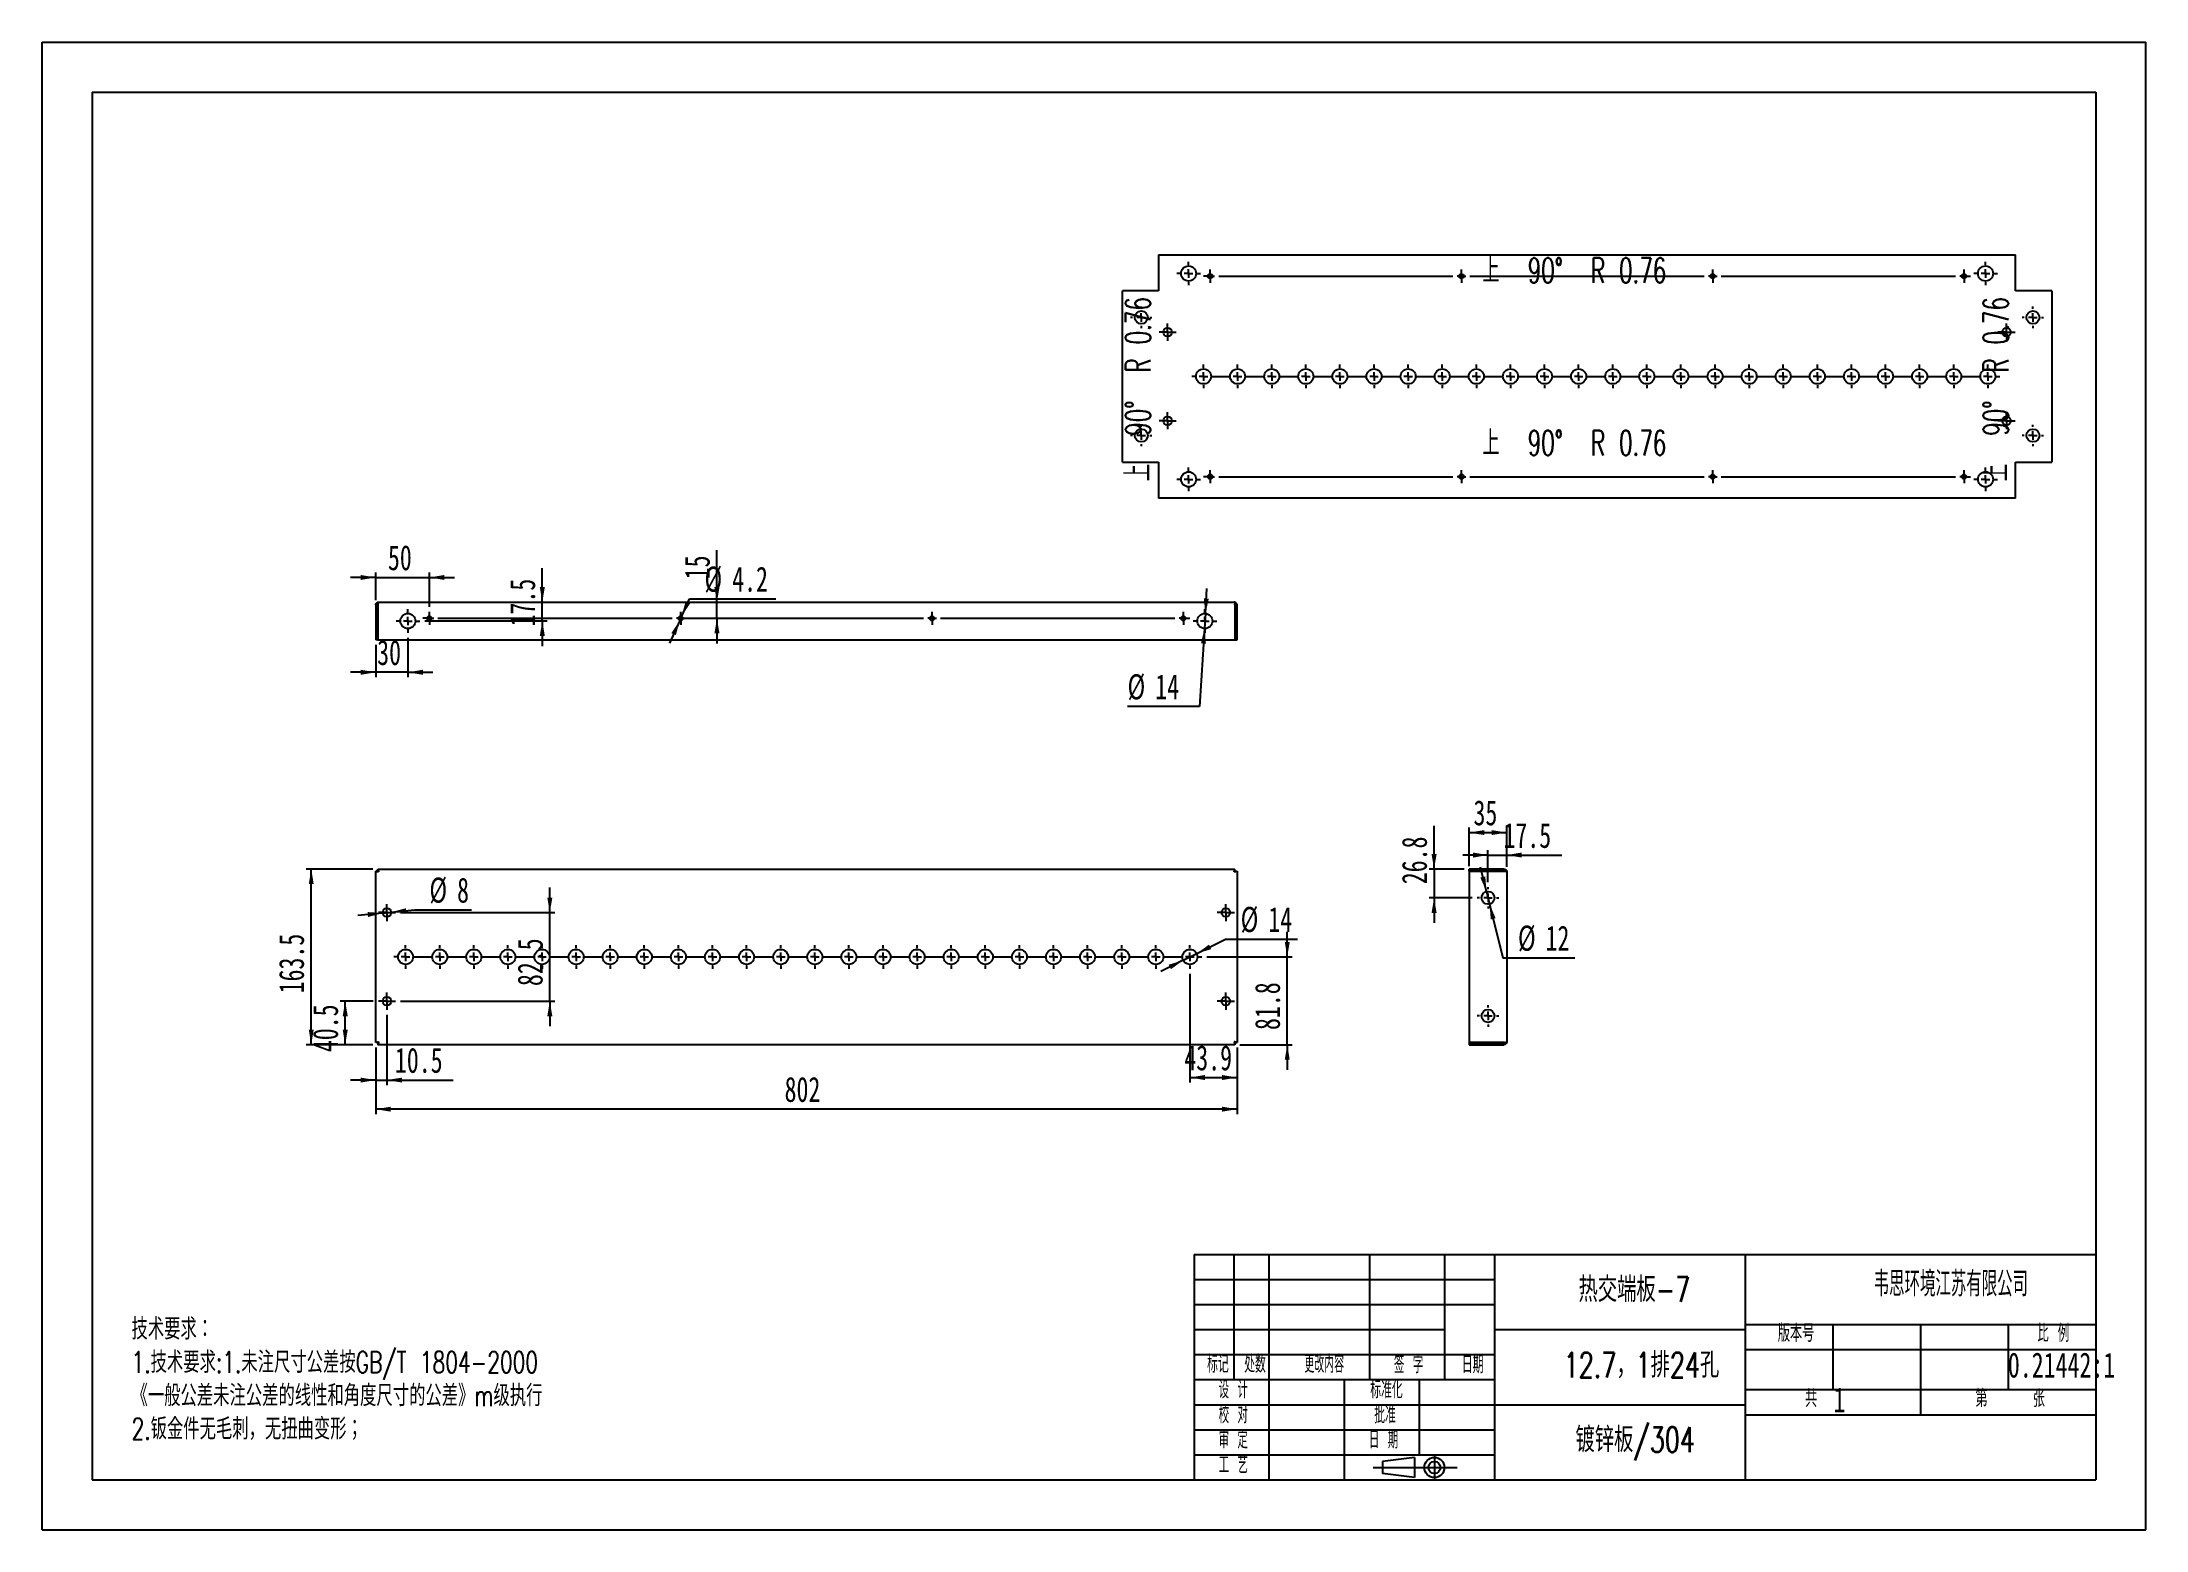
# Model space of a CAD drawing. Extents: x 0 to 1959, y 0 to 1385.
import ezdxf

# ---------------------------------------------------------------- set-up
doc = ezdxf.new("R2010")
doc.units = 0
doc.header["$LTSCALE"] = 4.663751
doc.layers.get('0').update_dxf_attribs({"linetype": 'CONTINUOUS'})
for name, color, linetype in [('粗实线', 7, 'CONTINUOUS'), ('细实线', 7, 'CONTINUOUS'), ('轮廓线层', 7, 'CONTINUOUS')]:
    doc.layers.add(name, color=color, linetype=linetype)
doc.styles.add('SLDTEXTSTYLE0', font='TXT', dxfattribs={"width": 0.7, "bigfont": 'bigfont'})
doc.styles.add('SLDTEXTSTYLE1', font='TXT', dxfattribs={"width": 0.56, "bigfont": 'bigfont'})
doc.styles.add('SLDTEXTSTYLE2', font='TXT', dxfattribs={"width": 0.49, "bigfont": 'bigfont'})
doc.styles.add('SLDTEXTSTYLE3', font='TXT', dxfattribs={"width": 0.54, "bigfont": 'bigfont'})
doc.styles.add('SLDTEXTSTYLE4', font='TXT', dxfattribs={"width": 0.63, "bigfont": 'bigfont'})
doc.styles.add('SLDTEXTSTYLE5', font='TXT', dxfattribs={"width": 0.586667, "bigfont": 'bigfont'})
doc.styles.add('SLDTEXTSTYLE6', font='TXT', dxfattribs={"width": 0.7})
doc.styles.add('SLDTEXTSTYLE7', font='TXT', dxfattribs={"width": 0.628571, "bigfont": 'bigfont'})
doc.dimstyles.new('SLDDIMSTYLE0', dxfattribs={"dimtxt": 23.318754, "dimasz": 13.991252, "dimexe": 0, "dimexo": 0.0625, "dimgap": 5.829689, "dimtad": 2, "dimdec": 1, "dimrnd": 1e-09, "dimzin": 12, "dimtxsty": 'SLDTEXTSTYLE6', "dimsah": 1, "dimcen": 0.09, "dimazin": 3, "dimtfac": 1, "dimtdec": 1, "dimtofl": 0, "dimtmove": 0, "dimatfit": 3, "dimtolj": 1, "dimtzin": 12})
doc.dimstyles.new('SLDDIMSTYLE1', dxfattribs={"dimtxt": 23.318754, "dimasz": 13.991252, "dimexe": 0, "dimexo": 0.0625, "dimgap": 5.829689, "dimtad": 2, "dimdec": 1, "dimrnd": 1e-09, "dimzin": 12, "dimtxsty": 'SLDTEXTSTYLE6', "dimsah": 1, "dimcen": 0.09, "dimazin": 3, "dimtfac": 1, "dimtdec": 1, "dimtmove": 0, "dimatfit": 3, "dimtolj": 1, "dimtzin": 12})
doc.dimstyles.new('SLDDIMSTYLE2', dxfattribs={"dimtxt": 23.318754, "dimasz": 13.991252, "dimexe": 0, "dimexo": 0.0625, "dimgap": 5.829689, "dimtad": 0, "dimtih": 1, "dimtoh": 1, "dimdec": 1, "dimrnd": 1e-09, "dimzin": 12, "dimtxsty": 'SLDTEXTSTYLE6', "dimsah": 1, "dimcen": 0, "dimazin": 3, "dimtfac": 1, "dimtdec": 1, "dimtmove": 0, "dimatfit": 3, "dimtolj": 1, "dimtzin": 12})

msp = doc.modelspace()

# ---------------------------------------------------------------- texts
at = {"color": 7, "linetype": 'CONTINUOUS', "char_height": 23.3188, "attachment_point": 2, "style": 'SLDTEXTSTYLE7'}
for insert in [(1426.59, 1184.28), (1426.59, 1023.67)]:
    msp.add_mtext('上  90°  R 0.76', dxfattribs=dict(at, insert=insert))
at = {"color": 7, "linetype": 'CONTINUOUS', "char_height": 23.3188, "attachment_point": 2, "rotation": 90, "style": 'SLDTEXTSTYLE7'}
for insert in [(1008.8, 1062), (1807.38, 1062)]:
    msp.add_mtext('上  90°  R 0.76', dxfattribs=dict(at, insert=insert))
at = {"layer": '细实线', "color": 7}
for s, insert, char_height, attachment_point, style in [('热交端板-7', (1482.51, 235.57), 23.319, 2, 'SLDTEXTSTYLE0'), ('韦思环境江苏有限公司', (1777.14, 240.68), 23.319, 2, 'SLDTEXTSTYLE1'), ('12.7，1排24孔', (1489.12, 165.2), 23.319, 2, 'SLDTEXTSTYLE0'), ('0.21442:1', (1880.22, 165.2), 23.319, 2, 'SLDTEXTSTYLE6'), ('1', (1667.81, 132.81), 23.32, 1, 'SLDTEXTSTYLE6'), ('1', (1667.81, 132.81), 23.32, 1, 'SLDTEXTSTYLE6'), ('镀锌板/304', (1483.24, 95.69), 23.319, 2, 'SLDTEXTSTYLE0')]:
    msp.add_mtext(s, dxfattribs=dict(at, insert=insert, char_height=char_height, attachment_point=attachment_point, style=style))
at = {"layer": '细实线', "attachment_point": 2}
for s, insert, char_height, style in [('版本号', (1633.07, 191.42), 16.323, 'SLDTEXTSTYLE4'), ('比 例', (1872.52, 191.42), 16.323, 'SLDTEXTSTYLE5'), ('标记', (1094.8, 162.61), 16.323, 'SLDTEXTSTYLE1'), ('处数', (1129.32, 162.61), 16.323, 'SLDTEXTSTYLE1'), ('更改内容', (1193.75, 162.61), 16.323, 'SLDTEXTSTYLE2'), ('签 字', (1272.29, 162.11), 16.323, 'SLDTEXTSTYLE3'), ('日期', (1331.93, 162.11), 16.323, 'SLDTEXTSTYLE1'), ('设 计', (1109.06, 138.79), 16.323, 'SLDTEXTSTYLE3'), ('标准化', (1251.7, 138.79), 16.323, 'SLDTEXTSTYLE1'), ('共', (1647.05, 130.66), 16.32, 'SLDTEXTSTYLE4'), ('第', (1805.74, 130.66), 16.32, 'SLDTEXTSTYLE4'), ('张', (1859.14, 130.66), 16.32, 'SLDTEXTSTYLE4'), ('张', (1859.14, 130.66), 16.32, 'SLDTEXTSTYLE4'), ('校 对', (1109.06, 115.58), 16.323, 'SLDTEXTSTYLE3'), ('批准', (1250.32, 115.58), 16.323, 'SLDTEXTSTYLE1'), ('审 定', (1109.06, 92.15), 16.323, 'SLDTEXTSTYLE3'), ('日 期', (1248.97, 92.15), 16.323, 'SLDTEXTSTYLE3'), ('工 艺', (1109.06, 68.83), 16.323, 'SLDTEXTSTYLE3')]:
    msp.add_mtext(s, dxfattribs=dict(at, insert=insert, char_height=char_height, style=style))

# ---------------------------------------------------------------- blocks, each defined once
blk = doc.blocks.new('块6')
at = {"color": 7, "linetype": 'CONTINUOUS'}
for p, q in [((593.5, 724.1), (556.2, 719.4)), ((556.2, 719.4), (556.2, 705.4)), ((593.5, 724.1), (593.5, 700.8)), ((593.5, 700.8), (556.2, 705.4))]:
    blk.add_line(p, q, dxfattribs=at)
at = {"layer": '轮廓线层', "color": 7}
for p, q in [((545.6, 712.3), (643.2, 712.3)), ((616.7, 726.1), (616.7, 698.5))]:
    blk.add_line(p, q, dxfattribs=at)
for radius in [11.7, 7]:
    blk.add_circle((616.7, 712.3), radius, dxfattribs=at)
blk = doc.blocks.new('SW_NOTE_0')
at = {"layer": '细实线', "color": 0, "attachment_point": 1, "style": 'SLDTEXTSTYLE0'}
for s, insert, char_height in [('技术要求：', (0, 25.5), 19.74), ('1.技术要求:1.未注尺寸公差按GB/T 1804-2000', (0, -5.5), 19.743), ('《一般公差未注公差的线性和角度尺寸的公差》m级执行', (0, -36.5), 19.743), ('2.钣金件无毛刺，无扭曲变形；', (0, -67.5), 19.743)]:
    blk.add_mtext(s, dxfattribs=dict(at, insert=insert, char_height=char_height))
blk = doc.blocks.new('_D')
at = {"layer": '细实线'}
for p, q in [((310.6, 449), (310.6, 387)), ((1112.6, 449), (1112.6, 387)), ((1112.6, 391.7), (310.6, 391.7))]:
    blk.add_line(p, q, dxfattribs=at)
for points in [[(310.6, 391.7), (324.6, 389.4), (324.6, 394)], [(1112.6, 391.7), (1098.6, 394), (1098.6, 389.4)]]:
    blk.add_solid(points, dxfattribs=at)
at = {"layer": '细实线', "insert": (691.3, 421.8), "char_height": 23.32, "attachment_point": 1, "style": 'SLDTEXTSTYLE6'}
blk.add_mtext('802', dxfattribs=at)
blk = doc.blocks.new('_D_1')
at = {"layer": '细实线'}
for p, q in [((307.9, 615.2), (245.9, 615.2)), ((250.6, 451.7), (250.6, 615.2)), ((307.9, 451.7), (245.9, 451.7))]:
    blk.add_line(p, q, dxfattribs=at)
for points in [[(250.6, 615.2), (248.3, 601.2), (252.9, 601.2)], [(250.6, 451.7), (252.9, 465.7), (248.3, 465.7)]]:
    blk.add_solid(points, dxfattribs=at)
at = {"layer": '细实线', "insert": (220.5, 499.5), "char_height": 23.32, "attachment_point": 1, "rotation": 90, "style": 'SLDTEXTSTYLE6'}
blk.add_mtext('163.5', dxfattribs=at)
blk = doc.blocks.new('_D_2')
at = {"layer": '细实线'}
for p, q in [((1068.7, 517.8), (1068.7, 416.5)), ((1112.6, 449), (1112.6, 416.5)), ((1068.7, 421.2), (1112.6, 421.2))]:
    blk.add_line(p, q, dxfattribs=at)
for points in [[(1068.7, 421.2), (1082.7, 418.8), (1082.7, 423.5)], [(1112.6, 421.2), (1098.6, 423.5), (1098.6, 418.8)]]:
    blk.add_solid(points, dxfattribs=at)
at = {"layer": '细实线', "insert": (1063.5, 451.2), "char_height": 23.32, "attachment_point": 1, "style": 'SLDTEXTSTYLE6'}
blk.add_mtext('43.9', dxfattribs=at)
blk = doc.blocks.new('_D_3')
at = {"layer": '细实线'}
for p, q in [((1159.3, 533.5), (1159.3, 556.8)), ((1084.4, 533.5), (1164, 533.5)), ((1159.3, 451.7), (1159.3, 533.5)), ((1115.3, 451.7), (1164, 451.7)), ((1159.3, 451.7), (1159.3, 428.4))]:
    blk.add_line(p, q, dxfattribs=at)
for points in [[(1159.3, 533.5), (1161.6, 547.4), (1157, 547.4)], [(1159.3, 451.7), (1157, 437.7), (1161.6, 437.7)]]:
    blk.add_solid(points, dxfattribs=at)
at = {"layer": '细实线', "insert": (1129.2, 465.4), "char_height": 23.32, "attachment_point": 1, "rotation": 90, "style": 'SLDTEXTSTYLE6'}
blk.add_mtext('81.8', dxfattribs=at)
blk = doc.blocks.new('_D_4')
at = {"layer": '细实线'}
for p, q in [((1075, 536.6), (1101.9, 550)), ((1101.9, 550), (1168.9, 550)), ((1062.4, 530.3), (1041.6, 520)), ((1062.4, 530.3), (1075, 536.6))]:
    blk.add_line(p, q, dxfattribs=at)
for points in [[(1062.4, 530.3), (1048.9, 526.2), (1051, 522)], [(1075, 536.6), (1088.5, 540.7), (1086.5, 544.9)]]:
    blk.add_solid(points, dxfattribs=at)
at = {"layer": '细实线', "char_height": 23.32, "attachment_point": 1, "style": 'SLDTEXTSTYLE6'}
for s, insert in [('%%c', (1115.9, 580)), ('14', (1141.7, 580))]:
    blk.add_mtext(s, dxfattribs=dict(at, insert=insert))
blk = doc.blocks.new('_D_5')
at = {"layer": '细实线'}
for p, q in [((472.7, 574.7), (472.7, 598)), ((333.8, 574.7), (477.4, 574.7)), ((472.7, 492.2), (472.7, 574.7)), ((333.8, 492.2), (477.4, 492.2)), ((472.7, 492.2), (472.7, 468.9))]:
    blk.add_line(p, q, dxfattribs=at)
for points in [[(472.7, 574.7), (475.1, 588.7), (470.4, 588.7)], [(472.7, 492.2), (470.4, 478.2), (475.1, 478.2)]]:
    blk.add_solid(points, dxfattribs=at)
at = {"layer": '细实线', "insert": (442.7, 506.3), "char_height": 23.32, "attachment_point": 1, "rotation": 90, "style": 'SLDTEXTSTYLE6'}
blk.add_mtext('82.5', dxfattribs=at)
blk = doc.blocks.new('_D_6')
at = {"layer": '细实线'}
for p, q in [((308.4, 492.2), (277.6, 492.2)), ((282.2, 451.7), (282.2, 492.2)), ((307.9, 451.7), (277.6, 451.7))]:
    blk.add_line(p, q, dxfattribs=at)
for points in [[(282.2, 492.2), (279.9, 478.2), (284.6, 478.2)], [(282.2, 451.7), (284.6, 465.7), (279.9, 465.7)]]:
    blk.add_solid(points, dxfattribs=at)
at = {"layer": '细实线', "insert": (252.2, 444.8), "char_height": 23.32, "attachment_point": 1, "rotation": 90, "style": 'SLDTEXTSTYLE6'}
blk.add_mtext('40.5', dxfattribs=at)
blk = doc.blocks.new('_D_7')
at = {"layer": '细实线'}
for p, q in [((321.1, 479.5), (321.1, 414.1)), ((310.6, 449), (310.6, 414.1)), ((310.6, 418.8), (287.3, 418.8)), ((310.6, 418.8), (321.1, 418.8)), ((321.1, 418.8), (382.7, 418.8))]:
    blk.add_line(p, q, dxfattribs=at)
for points in [[(310.6, 418.8), (296.6, 421.1), (296.6, 416.5)], [(321.1, 418.8), (335.1, 416.5), (335.1, 421.1)]]:
    blk.add_solid(points, dxfattribs=at)
at = {"layer": '细实线', "insert": (328.5, 448.9), "char_height": 23.32, "attachment_point": 1, "style": 'SLDTEXTSTYLE6'}
blk.add_mtext('10.5', dxfattribs=at)
blk = doc.blocks.new('_D_8')
at = {"layer": '细实线'}
for p, q in [((317.1, 574.3), (293.9, 572)), ((317.1, 574.3), (325.1, 575.1)), ((325.1, 575.1), (346.6, 577.3)), ((346.6, 577.3), (399.9, 577.3))]:
    blk.add_line(p, q, dxfattribs=at)
for points in [[(317.1, 574.3), (303, 575.2), (303.4, 570.6)], [(325.1, 575.1), (339.2, 574.2), (338.8, 578.8)]]:
    blk.add_solid(points, dxfattribs=at)
at = {"layer": '细实线', "attachment_point": 1, "style": 'SLDTEXTSTYLE6'}
for s, insert, char_height in [('%%c', (360.6, 607.3), 23.32), ('8', (386.4, 607.3), 23.3)]:
    blk.add_mtext(s, dxfattribs=dict(at, insert=insert, char_height=char_height))
blk = doc.blocks.new('SW_CENTERMARKSYMBOL_0')
at = {"layer": '细实线', "color": 0}
for p, q in [((-706.5, 0), (-709.5, 0)), ((-698.5, 0), (-702.5, 0)), ((-698.5, 8), (-698.5, 11)), ((-698.5, 0), (-698.5, 4)), ((-698.5, 0), (-698.5, -4)), ((-698.5, 0), (-694.5, 0)), ((-690.5, 0), (-674.75, 0)), ((-666.75, 0), (-670.75, 0)), ((-666.75, 8), (-666.75, 11)), ((-666.75, 0), (-666.75, 4)), ((-666.75, 0), (-666.75, -4)), ((-666.75, 0), (-662.75, 0)), ((-658.75, 0), (-643, 0)), ((-635, 0), (-639, 0)), ((-635, 8), (-635, 11)), ((-635, 0), (-635, 4)), ((-635, 0), (-635, -4)), ((-635, 0), (-631, 0)), ((-627, 0), (-611.25, 0)), ((-603.25, 0), (-607.25, 0)), ((-603.25, 8), (-603.25, 11)), ((-603.25, 0), (-603.25, 4)), ((-603.25, 0), (-603.25, -4)), ((-603.25, 0), (-599.25, 0)), ((-595.25, 0), (-579.5, 0)), ((-571.5, 0), (-575.5, 0)), ((-571.5, 8), (-571.5, 11)), ((-571.5, 0), (-571.5, 4)), ((-571.5, 0), (-571.5, -4)), ((-571.5, 0), (-567.5, 0)), ((-563.5, 0), (-547.75, 0)), ((-539.75, 0), (-543.75, 0)), ((-539.75, 8), (-539.75, 11)), ((-539.75, 0), (-539.75, 4)), ((-539.75, 0), (-539.75, -4)), ((-539.75, 0), (-535.75, 0)), ((-531.75, 0), (-516, 0)), ((-508, 0), (-512, 0)), ((-508, 8), (-508, 11)), ((-508, 0), (-508, 4)), ((-508, 0), (-508, -4)), ((-508, 0), (-504, 0)), ((-500, 0), (-484.25, 0)), ((-476.25, 0), (-480.25, 0)), ((-476.25, 8), (-476.25, 11)), ((-476.25, 0), (-476.25, 4)), ((-476.25, 0), (-476.25, -4)), ((-476.25, 0), (-472.25, 0)), ((-468.25, 0), (-452.5, 0)), ((-444.5, 0), (-448.5, 0)), ((-444.5, 8), (-444.5, 11)), ((-444.5, 0), (-444.5, 4)), ((-444.5, 0), (-444.5, -4)), ((-444.5, 0), (-440.5, 0)), ((-436.5, 0), (-420.75, 0)), ((-412.75, 0), (-416.75, 0)), ((-412.75, 8), (-412.75, 11)), ((-412.75, 0), (-412.75, 4)), ((-412.75, 0), (-412.75, -4)), ((-412.75, 0), (-408.75, 0)), ((-404.75, 0), (-389, 0)), ((-381, 0), (-385, 0)), ((-381, 8), (-381, 11)), ((-381, 0), (-381, 4)), ((-381, 0), (-381, -4)), ((-381, 0), (-377, 0)), ((-373, 0), (-357.25, 0)), ((-349.25, 0), (-353.25, 0)), ((-349.25, 8), (-349.25, 11)), ((-349.25, 0), (-349.25, 4)), ((-349.25, 0), (-349.25, -4)), ((-349.25, 0), (-345.25, 0)), ((-341.25, 0), (-325.5, 0)), ((-317.5, 0), (-321.5, 0)), ((-317.5, 8), (-317.5, 11)), ((-317.5, 0), (-317.5, 4)), ((-317.5, 0), (-317.5, -4)), ((-317.5, 0), (-313.5, 0)), ((-309.5, 0), (-293.75, 0)), ((-285.75, 0), (-289.75, 0)), ((-285.75, 8), (-285.75, 11)), ((-285.75, 0), (-285.75, 4)), ((-285.75, 0), (-285.75, -4)), ((-285.75, 0), (-281.75, 0)), ((-277.75, 0), (-262, 0)), ((-254, 0), (-258, 0)), ((-254, 8), (-254, 11)), ((-254, 0), (-254, 4)), ((-254, 0), (-254, -4)), ((-254, 0), (-250, 0)), ((-246, 0), (-230.25, 0)), ((-222.25, 0), (-226.25, 0)), ((-222.25, 8), (-222.25, 11)), ((-222.25, 0), (-222.25, 4)), ((-222.25, 0), (-222.25, -4)), ((-222.25, 0), (-218.25, 0)), ((-214.25, 0), (-198.5, 0)), ((-190.5, 0), (-194.5, 0)), ((-190.5, 8), (-190.5, 11)), ((-190.5, 0), (-190.5, 4)), ((-190.5, 0), (-190.5, -4)), ((-190.5, 0), (-186.5, 0)), ((-182.5, 0), (-166.75, 0)), ((-158.75, 0), (-162.75, 0)), ((-158.75, 8), (-158.75, 11)), ((-158.75, 0), (-158.75, 4)), ((-158.75, 0), (-158.75, -4)), ((-158.75, 0), (-154.75, 0)), ((-150.75, 0), (-135, 0)), ((-127, 0), (-131, 0)), ((-127, 8), (-127, 11)), ((-127, 0), (-127, 4)), ((-127, 0), (-127, -4)), ((-127, 0), (-123, 0)), ((-119, 0), (-103.25, 0)), ((-95.25, 0), (-99.25, 0)), ((-95.25, 8), (-95.25, 11)), ((-95.25, 0), (-95.25, 4)), ((-95.25, 0), (-95.25, -4)), ((-95.25, 0), (-91.25, 0)), ((-87.25, 0), (-71.5, 0)), ((-63.5, 0), (-67.5, 0)), ((-63.5, 8), (-63.5, 11)), ((-63.5, 0), (-63.5, 4)), ((-63.5, 0), (-63.5, -4)), ((-63.5, 0), (-59.5, 0)), ((-55.5, 0), (-39.75, 0)), ((-31.75, 0), (-35.75, 0)), ((-31.75, 8), (-31.75, 11)), ((-31.75, 0), (-31.75, 4)), ((-31.75, 0), (-31.75, -4)), ((-31.75, 0), (-27.75, 0)), ((-23.75, 0), (-8, 0)), ((0, 0), (-4, 0)), ((0, 8), (0, 11)), ((0, 0), (0, 4)), ((0, 0), (0, -4)), ((0, 0), (4, 0)), ((8, 0), (23.75, 0)), ((31.75, 0), (27.75, 0)), ((31.75, 8), (31.75, 11)), ((31.75, 0), (31.75, 4)), ((31.75, 0), (31.75, -4)), ((31.75, 0), (35.75, 0)), ((39.75, 0), (42.75, 0)), ((-698.5, -8), (-698.5, -11)), ((-666.75, -8), (-666.75, -11)), ((-635, -8), (-635, -11)), ((-603.25, -8), (-603.25, -11)), ((-571.5, -8), (-571.5, -11)), ((-539.75, -8), (-539.75, -11)), ((-508, -8), (-508, -11)), ((-476.25, -8), (-476.25, -11)), ((-444.5, -8), (-444.5, -11)), ((-412.75, -8), (-412.75, -11)), ((-381, -8), (-381, -11)), ((-349.25, -8), (-349.25, -11)), ((-317.5, -8), (-317.5, -11)), ((-285.75, -8), (-285.75, -11)), ((-254, -8), (-254, -11)), ((-222.25, -8), (-222.25, -11)), ((-190.5, -8), (-190.5, -11)), ((-158.75, -8), (-158.75, -11)), ((-127, -8), (-127, -11)), ((-95.25, -8), (-95.25, -11)), ((-63.5, -8), (-63.5, -11)), ((-31.75, -8), (-31.75, -11)), ((0, -8), (0, -11)), ((31.75, -8), (31.75, -11))]:
    blk.add_line(p, q, dxfattribs=at)
blk = doc.blocks.new('SW_CENTERMARKSYMBOL_1')
at = {"layer": '细实线', "color": 0}
for p, q in [((-4, 0), (-8, 0)), ((0, 0), (-4, 0)), ((0, 4), (0, 8)), ((0, 0), (0, 4)), ((0, 0), (0, -4)), ((0, 0), (4, 0)), ((4, 0), (8, 0)), ((0, -4), (0, -8))]:
    blk.add_line(p, q, dxfattribs=at)
blk = doc.blocks.new('SW_CENTERMARKSYMBOL_2')
at = {"layer": '细实线', "color": 0}
for p, q in [((-4, 0), (-8, 0)), ((0, 0), (-4, 0)), ((0, 4), (0, 8)), ((0, 0), (0, 4)), ((0, 0), (0, -4)), ((0, 0), (4, 0)), ((4, 0), (8, 0)), ((0, -4), (0, -8))]:
    blk.add_line(p, q, dxfattribs=at)
blk = doc.blocks.new('SW_CENTERMARKSYMBOL_3')
at = {"layer": '细实线', "color": 0}
for p, q in [((-4, 0), (-8, 0)), ((0, 0), (-4, 0)), ((0, 4), (0, 8)), ((0, 0), (0, 4)), ((0, 0), (0, -4)), ((0, 0), (4, 0)), ((4, 0), (8, 0)), ((0, -4), (0, -8))]:
    blk.add_line(p, q, dxfattribs=at)
blk = doc.blocks.new('SW_CENTERMARKSYMBOL_4')
at = {"layer": '细实线', "color": 0}
for p, q in [((-4, 0), (-8, 0)), ((0, 0), (-4, 0)), ((0, 4), (0, 8)), ((0, 0), (0, 4)), ((0, 0), (0, -4)), ((0, 0), (4, 0)), ((4, 0), (8, 0)), ((0, -4), (0, -8))]:
    blk.add_line(p, q, dxfattribs=at)
blk = doc.blocks.new('_D_9')
at = {"layer": '细实线'}
for p, q in [((1328.7, 617.9), (1328.7, 653.9)), ((1328.7, 649.2), (1363.7, 649.2)), ((1363.7, 617.2), (1363.7, 653.9))]:
    blk.add_line(p, q, dxfattribs=at)
for points in [[(1328.7, 649.2), (1342.7, 646.9), (1342.7, 651.5)], [(1363.7, 649.2), (1349.7, 651.5), (1349.7, 646.9)]]:
    blk.add_solid(points, dxfattribs=at)
at = {"layer": '细实线', "insert": (1332.7, 679.3), "char_height": 23.32, "attachment_point": 1, "style": 'SLDTEXTSTYLE6'}
blk.add_mtext('35', dxfattribs=at)
blk = doc.blocks.new('_D_10')
at = {"layer": '细实线'}
for p, q in [((1346.2, 628.3), (1322.9, 628.3)), ((1346.2, 603.1), (1346.2, 632.9)), ((1346.2, 628.3), (1363.7, 628.3)), ((1363.7, 617.2), (1363.7, 632.9)), ((1363.7, 628.3), (1414.9, 628.3))]:
    blk.add_line(p, q, dxfattribs=at)
for points in [[(1346.2, 628.3), (1332.2, 630.6), (1332.2, 625.9)], [(1363.7, 628.3), (1377.7, 625.9), (1377.7, 630.6)]]:
    blk.add_solid(points, dxfattribs=at)
at = {"layer": '细实线', "insert": (1360.6, 658.3), "char_height": 23.32, "attachment_point": 1, "style": 'SLDTEXTSTYLE6'}
blk.add_mtext('17.5', dxfattribs=at)
blk = doc.blocks.new('_D_11')
at = {"layer": '细实线'}
for p, q in [((1296, 615.2), (1296, 655.4)), ((1324.1, 615.2), (1291.4, 615.2)), ((1296, 615.2), (1296, 588.4)), ((1331.6, 588.4), (1291.4, 588.4)), ((1296, 588.4), (1296, 565.1))]:
    blk.add_line(p, q, dxfattribs=at)
for points in [[(1296, 615.2), (1298.4, 629.2), (1293.7, 629.2)], [(1296, 588.4), (1293.7, 574.4), (1298.4, 574.4)]]:
    blk.add_solid(points, dxfattribs=at)
at = {"layer": '细实线', "insert": (1266, 601.1), "char_height": 23.32, "attachment_point": 1, "rotation": 90, "style": 'SLDTEXTSTYLE6'}
blk.add_mtext('26.8', dxfattribs=at)
blk = doc.blocks.new('_D_12')
at = {"layer": '细实线'}
for p, q in [((1344.8, 594.2), (1339.2, 616.9)), ((1344.8, 594.2), (1347.7, 582.6)), ((1347.7, 582.6), (1360.1, 532.5)), ((1360.1, 532.5), (1427, 532.5))]:
    blk.add_line(p, q, dxfattribs=at)
for points in [[(1344.8, 594.2), (1343.7, 608.4), (1339.1, 607.3)], [(1347.7, 582.6), (1348.8, 568.4), (1353.3, 569.6)]]:
    blk.add_solid(points, dxfattribs=at)
at = {"layer": '细实线', "char_height": 23.32, "attachment_point": 1, "style": 'SLDTEXTSTYLE6'}
for s, insert in [('%%c', (1374.1, 562.6)), ('12', (1399.8, 562.6))]:
    blk.add_mtext(s, dxfattribs=dict(at, insert=insert))
blk = doc.blocks.new('SW_CENTERMARKSYMBOL_5')
at = {"layer": '细实线', "color": 0}
for p, q in [((-8, 0), (-10, 0)), ((0, 0), (-4, 0)), ((0, 8), (0, 10)), ((0, 0), (0, 4)), ((0, 0), (0, -4)), ((0, 0), (4, 0)), ((8, 0), (10, 0)), ((0, -8), (0, -10))]:
    blk.add_line(p, q, dxfattribs=at)
blk = doc.blocks.new('SW_CENTERMARKSYMBOL_6')
at = {"layer": '细实线', "color": 0}
for p, q in [((-8, 0), (-10, 0)), ((0, 0), (-4, 0)), ((0, 8), (0, 10)), ((0, 0), (0, 4)), ((0, 0), (0, -4)), ((0, 0), (4, 0)), ((8, 0), (10, 0)), ((0, -8), (0, -10))]:
    blk.add_line(p, q, dxfattribs=at)
blk = doc.blocks.new('_D_13')
at = {"layer": '细实线'}
for p, q in [((310.6, 886.7), (287.3, 886.7)), ((310.6, 865.7), (310.6, 891.4)), ((310.6, 886.7), (360.6, 886.7)), ((360.6, 859.4), (360.6, 891.4)), ((360.6, 886.7), (383.9, 886.7))]:
    blk.add_line(p, q, dxfattribs=at)
for points in [[(310.6, 886.7), (296.6, 889), (296.6, 884.4)], [(360.6, 886.7), (374.6, 884.4), (374.6, 889)]]:
    blk.add_solid(points, dxfattribs=at)
at = {"layer": '细实线', "insert": (322, 916.8), "char_height": 23.32, "attachment_point": 1, "style": 'SLDTEXTSTYLE6'}
blk.add_mtext('50', dxfattribs=at)
blk = doc.blocks.new('_D_14')
at = {"layer": '细实线'}
for p, q in [((310.6, 824), (310.6, 793.8)), ((340.6, 830.5), (340.6, 793.8)), ((310.6, 798.4), (287.3, 798.4)), ((340.6, 798.4), (310.6, 798.4)), ((340.6, 798.4), (363.9, 798.4))]:
    blk.add_line(p, q, dxfattribs=at)
for points in [[(310.6, 798.4), (296.6, 800.8), (296.6, 796.1)], [(340.6, 798.4), (354.6, 796.1), (354.6, 800.8)]]:
    blk.add_solid(points, dxfattribs=at)
at = {"layer": '细实线', "insert": (312, 828.5), "char_height": 23.32, "attachment_point": 1, "style": 'SLDTEXTSTYLE6'}
blk.add_mtext('30', dxfattribs=at)
blk = doc.blocks.new('_D_15')
at = {"layer": '细实线'}
for p, q in [((628.3, 863.7), (628.3, 912.2)), ((628.3, 848.7), (628.3, 863.7)), ((593.2, 848.7), (633, 848.7)), ((628.3, 848.7), (628.3, 825.3))]:
    blk.add_line(p, q, dxfattribs=at)
for points in [[(628.3, 863.7), (630.7, 877.7), (626, 877.7)], [(628.3, 848.7), (626, 834.7), (630.7, 834.7)]]:
    blk.add_solid(points, dxfattribs=at)
at = {"layer": '细实线', "insert": (598.3, 885), "char_height": 23.32, "attachment_point": 1, "rotation": 90, "style": 'SLDTEXTSTYLE6'}
blk.add_mtext('15', dxfattribs=at)
blk = doc.blocks.new('_D_16')
at = {"layer": '细实线'}
for p, q in [((465.7, 863.7), (465.7, 895.4)), ((465.7, 846.2), (465.7, 863.7)), ((356.3, 846.2), (470.4, 846.2)), ((465.7, 846.2), (465.7, 822.8))]:
    blk.add_line(p, q, dxfattribs=at)
for points in [[(465.7, 863.7), (468.1, 877.7), (463.4, 877.7)], [(465.7, 846.2), (463.4, 832.2), (468.1, 832.2)]]:
    blk.add_solid(points, dxfattribs=at)
at = {"layer": '细实线', "insert": (435.7, 841.1), "char_height": 23.32, "attachment_point": 1, "rotation": 90, "style": 'SLDTEXTSTYLE6'}
blk.add_mtext('17.5', dxfattribs=at)
blk = doc.blocks.new('_D_17')
at = {"layer": '细实线'}
for p, q in [((1083.1, 853.1), (1084.5, 876.4)), ((1083.1, 853.1), (1082.2, 839.2)), ((1082.2, 839.2), (1077.6, 766.5)), ((1077.6, 766.5), (1010.6, 766.5))]:
    blk.add_line(p, q, dxfattribs=at)
for points in [[(1083.1, 853.1), (1086.3, 867), (1081.6, 867.3)], [(1082.2, 839.2), (1079, 825.4), (1083.6, 825.1)]]:
    blk.add_solid(points, dxfattribs=at)
at = {"layer": '细实线', "char_height": 23.32, "attachment_point": 1, "style": 'SLDTEXTSTYLE6'}
for s, insert in [('%%c', (1010.6, 796.6)), ('14', (1036.4, 796.6))]:
    blk.add_mtext(s, dxfattribs=dict(at, insert=insert))
blk = doc.blocks.new('_D_18')
at = {"layer": '细实线'}
for p, q in [((595.5, 850.6), (602.7, 866.7)), ((602.7, 866.7), (683.2, 866.7)), ((593.7, 846.7), (584.2, 825.5)), ((593.7, 846.7), (595.5, 850.6))]:
    blk.add_line(p, q, dxfattribs=at)
for points in [[(595.5, 850.6), (603.3, 862.4), (599.1, 864.3)], [(593.7, 846.7), (585.9, 834.9), (590.1, 833)]]:
    blk.add_solid(points, dxfattribs=at)
at = {"layer": '细实线', "char_height": 23.32, "attachment_point": 1, "style": 'SLDTEXTSTYLE6'}
for s, insert in [('%%c', (616.7, 896.8)), ('4.2', (642.5, 896.8))]:
    blk.add_mtext(s, dxfattribs=dict(at, insert=insert))
blk = doc.blocks.new('SW_CENTERMARKSYMBOL_7')
at = {"layer": '细实线', "color": 0}
for p, q in [((-8, 0), (-11, 0)), ((0, 0), (-4, 0)), ((0, 8), (0, 11)), ((0, 0), (0, 4)), ((0, 0), (0, -4)), ((0, 0), (4, 0)), ((8, 0), (11, 0)), ((0, -8), (0, -11))]:
    blk.add_line(p, q, dxfattribs=at)
blk = doc.blocks.new('SW_CENTERMARKSYMBOL_8')
at = {"layer": '细实线', "color": 0}
for p, q in [((-8, 0), (-11, 0)), ((0, 0), (-4, 0)), ((0, 8), (0, 11)), ((0, 0), (0, 4)), ((0, 0), (0, -4)), ((0, 0), (4, 0)), ((8, 0), (11, 0)), ((0, -8), (0, -11))]:
    blk.add_line(p, q, dxfattribs=at)
blk = doc.blocks.new('SW_CENTERMARKSYMBOL_9')
at = {"layer": '细实线', "color": 0}
for p, q in [((-238, 0), (-240.1, 0)), ((-234, 0), (-238, 0)), ((-234, 4), (-234, 6.1)), ((-234, 0), (-234, 4)), ((-234, 0), (-234, -4)), ((-234, 0), (-230, 0)), ((-226, 0), (-8, 0)), ((0, 0), (-4, 0)), ((0, 4), (0, 6.1)), ((0, 0), (0, 4)), ((0, 0), (0, -4)), ((0, 0), (4, 0)), ((8, 0), (226, 0)), ((234, 0), (230, 0)), ((234, 4), (234, 6.1)), ((234, 0), (234, 4)), ((234, 0), (234, -4)), ((234, 0), (238, 0)), ((242, 0), (460, 0)), ((468, 0), (464, 0)), ((468, 4), (468, 6.1)), ((468, 0), (468, 4)), ((468, 0), (468, -4)), ((468, 0), (472, 0)), ((472, 0), (474.1, 0)), ((-234, -4), (-234, -6.1)), ((0, -4), (0, -6.1)), ((234, -4), (234, -6.1)), ((468, -4), (468, -6.1))]:
    blk.add_line(p, q, dxfattribs=at)
blk = doc.blocks.new('SW_CENTERMARKSYMBOL_10')
at = {"layer": '细实线', "color": 0}
for p, q in [((-39.75, 0), (-42.75, 0)), ((-31.75, 0), (-35.75, 0)), ((-31.75, 8), (-31.75, 11)), ((-31.75, 0), (-31.75, 4)), ((-31.75, 0), (-31.75, -4)), ((-31.75, 0), (-27.75, 0)), ((-23.75, 0), (-8, 0)), ((0, 0), (-4, 0)), ((0, 8), (0, 11)), ((0, 0), (0, 4)), ((0, 0), (0, -4)), ((0, 0), (4, 0)), ((8, 0), (23.75, 0)), ((31.75, 0), (27.75, 0)), ((31.75, 8), (31.75, 11)), ((31.75, 0), (31.75, 4)), ((31.75, 0), (31.75, -4)), ((31.75, 0), (35.75, 0)), ((39.75, 0), (55.5, 0)), ((63.5, 0), (59.5, 0)), ((63.5, 8), (63.5, 11)), ((63.5, 0), (63.5, 4)), ((63.5, 0), (63.5, -4)), ((63.5, 0), (67.5, 0)), ((71.5, 0), (87.25, 0)), ((95.25, 0), (91.25, 0)), ((95.25, 8), (95.25, 11)), ((95.25, 0), (95.25, 4)), ((95.25, 0), (95.25, -4)), ((95.25, 0), (99.25, 0)), ((103.25, 0), (119, 0)), ((127, 0), (123, 0)), ((127, 8), (127, 11)), ((127, 0), (127, 4)), ((127, 0), (127, -4)), ((127, 0), (131, 0)), ((135, 0), (150.75, 0)), ((158.75, 0), (154.75, 0)), ((158.75, 8), (158.75, 11)), ((158.75, 0), (158.75, 4)), ((158.75, 0), (158.75, -4)), ((158.75, 0), (162.75, 0)), ((166.75, 0), (182.5, 0)), ((190.5, 0), (186.5, 0)), ((190.5, 8), (190.5, 11)), ((190.5, 0), (190.5, 4)), ((190.5, 0), (190.5, -4)), ((190.5, 0), (194.5, 0)), ((198.5, 0), (214.25, 0)), ((222.25, 0), (218.25, 0)), ((222.25, 8), (222.25, 11)), ((222.25, 0), (222.25, 4)), ((222.25, 0), (222.25, -4)), ((222.25, 0), (226.25, 0)), ((230.25, 0), (246, 0)), ((254, 0), (250, 0)), ((254, 8), (254, 11)), ((254, 0), (254, 4)), ((254, 0), (254, -4)), ((254, 0), (258, 0)), ((262, 0), (277.75, 0)), ((285.75, 0), (281.75, 0)), ((285.75, 8), (285.75, 11)), ((285.75, 0), (285.75, 4)), ((285.75, 0), (285.75, -4)), ((285.75, 0), (289.75, 0)), ((293.75, 0), (309.5, 0)), ((317.5, 0), (313.5, 0)), ((317.5, 8), (317.5, 11)), ((317.5, 0), (317.5, 4)), ((317.5, 0), (317.5, -4)), ((317.5, 0), (321.5, 0)), ((325.5, 0), (341.25, 0)), ((349.25, 0), (345.25, 0)), ((349.25, 8), (349.25, 11)), ((349.25, 0), (349.25, 4)), ((349.25, 0), (349.25, -4)), ((349.25, 0), (353.25, 0)), ((357.25, 0), (373, 0)), ((381, 0), (377, 0)), ((381, 8), (381, 11)), ((381, 0), (381, 4)), ((381, 0), (381, -4)), ((381, 0), (385, 0)), ((389, 0), (404.75, 0)), ((412.75, 0), (408.75, 0)), ((412.75, 8), (412.75, 11)), ((412.75, 0), (412.75, 4)), ((412.75, 0), (412.75, -4)), ((412.75, 0), (416.75, 0)), ((420.75, 0), (436.5, 0)), ((444.5, 0), (440.5, 0)), ((444.5, 8), (444.5, 11)), ((444.5, 0), (444.5, 4)), ((444.5, 0), (444.5, -4)), ((444.5, 0), (448.5, 0)), ((452.5, 0), (468.25, 0)), ((476.25, 0), (472.25, 0)), ((476.25, 8), (476.25, 11)), ((476.25, 0), (476.25, 4)), ((476.25, 0), (476.25, -4)), ((476.25, 0), (480.25, 0)), ((484.25, 0), (500, 0)), ((508, 0), (504, 0)), ((508, 8), (508, 11)), ((508, 0), (508, 4)), ((508, 0), (508, -4)), ((508, 0), (512, 0)), ((516, 0), (531.75, 0)), ((539.75, 0), (535.75, 0)), ((539.75, 8), (539.75, 11)), ((539.75, 0), (539.75, 4)), ((539.75, 0), (539.75, -4)), ((539.75, 0), (543.75, 0)), ((547.75, 0), (563.5, 0)), ((571.5, 0), (567.5, 0)), ((571.5, 8), (571.5, 11)), ((571.5, 0), (571.5, 4)), ((571.5, 0), (571.5, -4)), ((571.5, 0), (575.5, 0)), ((579.5, 0), (595.25, 0)), ((603.25, 0), (599.25, 0)), ((603.25, 8), (603.25, 11)), ((603.25, 0), (603.25, 4)), ((603.25, 0), (603.25, -4)), ((603.25, 0), (607.25, 0)), ((611.25, 0), (627, 0)), ((635, 0), (631, 0)), ((635, 8), (635, 11)), ((635, 0), (635, 4)), ((635, 0), (635, -4)), ((635, 0), (639, 0)), ((643, 0), (658.75, 0)), ((666.75, 0), (662.75, 0)), ((666.75, 8), (666.75, 11)), ((666.75, 0), (666.75, 4)), ((666.75, 0), (666.75, -4)), ((666.75, 0), (670.75, 0)), ((674.75, 0), (690.5, 0)), ((698.5, 0), (694.5, 0)), ((698.5, 8), (698.5, 11)), ((698.5, 0), (698.5, 4)), ((698.5, 0), (698.5, -4)), ((698.5, 0), (702.5, 0)), ((706.5, 0), (709.5, 0)), ((-31.75, -8), (-31.75, -11)), ((0, -8), (0, -11)), ((31.75, -8), (31.75, -11)), ((63.5, -8), (63.5, -11)), ((95.25, -8), (95.25, -11)), ((127, -8), (127, -11)), ((158.75, -8), (158.75, -11)), ((190.5, -8), (190.5, -11)), ((222.25, -8), (222.25, -11)), ((254, -8), (254, -11)), ((285.75, -8), (285.75, -11)), ((317.5, -8), (317.5, -11)), ((349.25, -8), (349.25, -11)), ((381, -8), (381, -11)), ((412.75, -8), (412.75, -11)), ((444.5, -8), (444.5, -11)), ((476.25, -8), (476.25, -11)), ((508, -8), (508, -11)), ((539.75, -8), (539.75, -11)), ((571.5, -8), (571.5, -11)), ((603.25, -8), (603.25, -11)), ((635, -8), (635, -11)), ((666.75, -8), (666.75, -11)), ((698.5, -8), (698.5, -11))]:
    blk.add_line(p, q, dxfattribs=at)
blk = doc.blocks.new('SW_CENTERMARKSYMBOL_11')
at = {"layer": '细实线', "color": 0}
for p, q in [((-4, 0), (-8, 0)), ((0, 0), (-4, 0)), ((0, 4), (0, 8)), ((0, 0), (0, 4)), ((0, 0), (0, -4)), ((0, 0), (4, 0)), ((4, 0), (8, 0)), ((0, -4), (0, -8))]:
    blk.add_line(p, q, dxfattribs=at)
blk = doc.blocks.new('SW_CENTERMARKSYMBOL_12')
at = {"layer": '细实线', "color": 0}
for p, q in [((-4, 0), (-8, 0)), ((0, 0), (-4, 0)), ((0, 4), (0, 8)), ((0, 0), (0, 4)), ((0, 0), (0, -4)), ((0, 0), (4, 0)), ((4, 0), (8, 0)), ((0, -4), (0, -8))]:
    blk.add_line(p, q, dxfattribs=at)
blk = doc.blocks.new('SW_CENTERMARKSYMBOL_13')
at = {"layer": '细实线', "color": 0}
for p, q in [((-4, 0), (-8, 0)), ((0, 0), (-4, 0)), ((0, 4), (0, 8)), ((0, 0), (0, 4)), ((0, 0), (0, -4)), ((0, 0), (4, 0)), ((4, 0), (8, 0)), ((0, -4), (0, -8))]:
    blk.add_line(p, q, dxfattribs=at)
blk = doc.blocks.new('SW_CENTERMARKSYMBOL_14')
at = {"layer": '细实线', "color": 0}
for p, q in [((-4, 0), (-8, 0)), ((0, 0), (-4, 0)), ((0, 4), (0, 8)), ((0, 0), (0, 4)), ((0, 0), (0, -4)), ((0, 0), (4, 0)), ((4, 0), (8, 0)), ((0, -4), (0, -8))]:
    blk.add_line(p, q, dxfattribs=at)
blk = doc.blocks.new('SW_CENTERMARKSYMBOL_15')
at = {"layer": '细实线', "color": 0}
for p, q in [((-8, 0), (-10, 0)), ((0, 0), (-4, 0)), ((0, 8), (0, 10)), ((0, 0), (0, 4)), ((0, 0), (0, -4)), ((0, 0), (4, 0)), ((8, 0), (10, 0)), ((0, -8), (0, -10))]:
    blk.add_line(p, q, dxfattribs=at)
blk = doc.blocks.new('SW_CENTERMARKSYMBOL_16')
at = {"layer": '细实线', "color": 0}
for p, q in [((-8, 0), (-10, 0)), ((0, 0), (-4, 0)), ((0, 8), (0, 10)), ((0, 0), (0, 4)), ((0, 0), (0, -4)), ((0, 0), (4, 0)), ((8, 0), (10, 0)), ((0, -8), (0, -10))]:
    blk.add_line(p, q, dxfattribs=at)
blk = doc.blocks.new('SW_CENTERMARKSYMBOL_17')
at = {"layer": '细实线', "color": 0}
for p, q in [((-8, 0), (-11, 0)), ((0, 0), (-4, 0)), ((0, 8), (0, 11)), ((0, 0), (0, 4)), ((0, 0), (0, -4)), ((0, 0), (4, 0)), ((8, 0), (11, 0)), ((0, -8), (0, -11))]:
    blk.add_line(p, q, dxfattribs=at)
blk = doc.blocks.new('SW_CENTERMARKSYMBOL_18')
at = {"layer": '细实线', "color": 0}
for p, q in [((-8, 0), (-11, 0)), ((0, 0), (-4, 0)), ((0, 8), (0, 11)), ((0, 0), (0, 4)), ((0, 0), (0, -4)), ((0, 0), (4, 0)), ((8, 0), (11, 0)), ((0, -8), (0, -11))]:
    blk.add_line(p, q, dxfattribs=at)
blk = doc.blocks.new('SW_CENTERMARKSYMBOL_19')
at = {"layer": '细实线', "color": 0}
for p, q in [((-472, 0), (-474.1, 0)), ((-468, 0), (-472, 0)), ((-468, 4), (-468, 6.1)), ((-468, 0), (-468, 4)), ((-468, 0), (-468, -4)), ((-468, 0), (-464, 0)), ((-460, 0), (-242, 0)), ((-234, 0), (-238, 0)), ((-234, 4), (-234, 6.1)), ((-234, 0), (-234, 4)), ((-234, 0), (-234, -4)), ((-234, 0), (-230, 0)), ((-226, 0), (-8, 0)), ((0, 0), (-4, 0)), ((0, 4), (0, 6.1)), ((0, 0), (0, 4)), ((0, 0), (0, -4)), ((0, 0), (4, 0)), ((8, 0), (226, 0)), ((234, 0), (230, 0)), ((234, 4), (234, 6.1)), ((234, 0), (234, 4)), ((234, 0), (234, -4)), ((234, 0), (238, 0)), ((238, 0), (240.1, 0)), ((-468, -4), (-468, -6.1)), ((-234, -4), (-234, -6.1)), ((0, -4), (0, -6.1)), ((234, -4), (234, -6.1))]:
    blk.add_line(p, q, dxfattribs=at)
blk = doc.blocks.new('SW_CENTERMARKSYMBOL_20')
at = {"layer": '细实线', "color": 0}
for p, q in [((-8, 0), (-10, 0)), ((0, 0), (-4, 0)), ((0, 8), (0, 10)), ((0, 0), (0, 4)), ((0, 0), (0, -4)), ((0, 0), (4, 0)), ((8, 0), (10, 0)), ((0, -8), (0, -10))]:
    blk.add_line(p, q, dxfattribs=at)
blk = doc.blocks.new('SW_CENTERMARKSYMBOL_21')
at = {"layer": '细实线', "color": 0}
for p, q in [((-8, 0), (-10, 0)), ((0, 0), (-4, 0)), ((0, 8), (0, 10)), ((0, 0), (0, 4)), ((0, 0), (0, -4)), ((0, 0), (4, 0)), ((8, 0), (10, 0)), ((0, -8), (0, -10))]:
    blk.add_line(p, q, dxfattribs=at)
blk = doc.blocks.new('SW_CENTERMARKSYMBOL_22')
at = {"layer": '细实线', "color": 0}
for p, q in [((-8, 0), (-11, 0)), ((0, 0), (-4, 0)), ((0, 8), (0, 11)), ((0, 0), (0, 4)), ((0, 0), (0, -4)), ((0, 0), (4, 0)), ((8, 0), (11, 0)), ((0, -8), (0, -11))]:
    blk.add_line(p, q, dxfattribs=at)
blk = doc.blocks.new('SW_CENTERMARKSYMBOL_23')
at = {"layer": '细实线', "color": 0}
for p, q in [((-8, 0), (-11, 0)), ((0, 0), (-4, 0)), ((0, 8), (0, 11)), ((0, 0), (0, 4)), ((0, 0), (0, -4)), ((0, 0), (4, 0)), ((8, 0), (11, 0)), ((0, -8), (0, -11))]:
    blk.add_line(p, q, dxfattribs=at)
blk = doc.blocks.new('SW_CENTERMARKSYMBOL_24')
at = {"layer": '细实线', "color": 0}
for p, q in [((-472, 0), (-474.1, 0)), ((-468, 0), (-472, 0)), ((-468, 4), (-468, 6.1)), ((-468, 0), (-468, 4)), ((-468, 0), (-468, -4)), ((-468, 0), (-464, 0)), ((-460, 0), (-242, 0)), ((-234, 0), (-238, 0)), ((-234, 4), (-234, 6.1)), ((-234, 0), (-234, 4)), ((-234, 0), (-234, -4)), ((-234, 0), (-230, 0)), ((-226, 0), (-8, 0)), ((0, 0), (-4, 0)), ((0, 4), (0, 6.1)), ((0, 0), (0, 4)), ((0, 0), (0, -4)), ((0, 0), (4, 0)), ((8, 0), (226, 0)), ((234, 0), (230, 0)), ((234, 4), (234, 6.1)), ((234, 0), (234, 4)), ((234, 0), (234, -4)), ((234, 0), (238, 0)), ((238, 0), (240.1, 0)), ((-468, -4), (-468, -6.1)), ((-234, -4), (-234, -6.1)), ((0, -4), (0, -6.1)), ((234, -4), (234, -6.1))]:
    blk.add_line(p, q, dxfattribs=at)

# ---------------------------------------------------------------- dimensions: what is measured, and where the dimension line sits
at = {"layer": '细实线'}
for base, p1, p2, dimstyle, picture, middle in [((360.61, 886.71), (310.61, 861), (360.61, 854.76), 'SLDDIMSTYLE1', '_D_13', (335.61, 886.71)), ((310.61, 798.43), (340.61, 835.16), (310.61, 828.66), 'SLDDIMSTYLE1', '_D_14', (325.61, 798.43)), ((1363.72, 649.21), (1328.72, 613.24), (1363.72, 612.55), 'SLDDIMSTYLE0', '_D_9', (1346.22, 649.21)), ((1363.72, 628.28), (1346.22, 598.41), (1363.72, 612.55), 'SLDDIMSTYLE1', '_D_10', (1387.73, 628.28)), ((1112.61, 421.16), (1068.71, 522.46), (1112.61, 453.68), 'SLDDIMSTYLE0', '_D_2', (1090.66, 421.16)), ((321.11, 418.81), (310.61, 453.68), (321.11, 484.21), 'SLDDIMSTYLE1', '_D_7', (355.6, 418.81))]:
    dim = msp.add_linear_dim(base=base, p1=p1, p2=p2, dimstyle=dimstyle, dxfattribs=at)
    dim.commit()
    dim.dimension.update_dxf_attribs({"geometry": picture, "text_midpoint": middle, "dimtype": 160})
for base, p1, p2, angle, dimstyle, picture, middle in [((628.34, 863.66), (588.51, 848.66), (313.27, 863.66), 90, 'SLDDIMSTYLE1', '_D_15', (628.34, 898.6)), ((465.74, 863.66), (351.61, 846.16), (313.27, 863.66), 90, 'SLDDIMSTYLE1', '_D_16', (465.74, 868.28)), ((1296.03, 588.41), (1328.72, 615.21), (1336.22, 588.41), 90, 'SLDDIMSTYLE1', '_D_11', (1296.03, 628.28)), ((250.6, 615.21), (312.58, 451.71), (312.58, 615.21), 90, 'SLDDIMSTYLE0', '_D_1', (250.6, 533.46)), ((472.74, 574.71), (329.11, 492.21), (329.11, 574.71), 90, 'SLDDIMSTYLE1', '_D_5', (472.74, 533.46)), ((1159.29550122, 533.45850106), (1110.63728519, 451.70850106), (1079.70799587, 533.45850106), 90, 'SLDDIMSTYLE1', '_D_3', (1159.29550122, 492.58350106)), ((282.24, 492.21), (312.58, 451.71), (313.11, 492.21), 90, 'SLDDIMSTYLE0', '_D_6', (282.24, 471.96)), ((310.61, 391.7), (1112.61, 453.68), (310.61, 453.68), 0, 'SLDDIMSTYLE0', '_D', (711.61, 391.7))]:
    dim = msp.add_linear_dim(base=base, p1=p1, p2=p2, angle=angle, dimstyle=dimstyle, dxfattribs=at)
    dim.commit()
    dim.dimension.update_dxf_attribs({"geometry": picture, "text_midpoint": middle, "dimtype": 160})
for p1, p2, picture, middle in [((595.47, 850.58), (593.75, 846.75), '_D_18', (649.98, 882.65)), ((1082.16, 839.18), (1083.05, 853.15), '_D_17', (1037.1, 782.45)), ((325.09, 575.11), (317.13, 574.31), '_D_8', (380.26, 593.17)), ((1347.66, 582.58), (1344.78, 594.23), '_D_12', (1400.52, 548.42)), ((1074.98, 536.58), (1062.44, 530.34), '_D_4', (1142.4, 565.89))]:
    dim = msp.add_diameter_dim_2p(p1=p1, p2=p2, dimstyle='SLDDIMSTYLE2', dxfattribs=at)
    dim.commit()
    dim.dimension.update_dxf_attribs({"geometry": picture, "text_midpoint": middle, "dimtype": 163})

# ---------------------------------------------------------------- linework, layer by layer
at = {"color": 7, "linetype": 'CONTINUOUS'}
for p, q in [((1039.43, 1187.2), (1039.43, 1153.64)), ((1039.43, 1187.2), (1837.49, 1187.2)), ((1837.49, 1153.64), (1837.49, 1187.2)), ((1005.88, 994.09), (1005.88, 1153.64)), ((1039.43, 1153.64), (1005.88, 1153.64)), ((1871.04, 1153.64), (1837.49, 1153.64)), ((1871.04, 1153.64), (1871.04, 994.09)), ((1005.88, 994.09), (1039.43, 994.09)), ((1039.43, 994.09), (1039.43, 960.54)), ((1837.49, 994.09), (1871.04, 994.09)), ((1837.49, 960.54), (1837.49, 994.09)), ((1837.49, 960.54), (1039.43, 960.54)), ((313.27, 863.66), (1109.95, 863.66)), ((312.51, 861), (310.61, 861)), ((310.61, 861), (310.61, 828.66)), ((312.51, 861), (312.51, 828.66)), ((312.58, 828.66), (312.58, 861)), ((1110.64, 861), (1110.64, 828.66)), ((1110.71, 828.66), (1110.71, 861)), ((1110.71, 861), (1112.61, 861)), ((1112.61, 828.66), (1112.61, 861)), ((312.51, 828.66), (310.61, 828.66)), ((312.58, 828.66), (1110.64, 828.66)), ((1110.71, 828.66), (1112.61, 828.66)), ((312.51, 613.24), (310.61, 613.24)), ((310.61, 453.68), (310.61, 613.24)), ((312.58, 613.31), (312.58, 615.21)), ((312.58, 615.21), (1110.64, 615.21)), ((1110.64, 613.31), (1110.64, 615.21)), ((1110.71, 613.24), (1112.61, 613.24)), ((1112.61, 613.24), (1112.61, 453.68)), ((1328.72, 613.31), (1328.72, 615.21)), ((1361.06, 615.21), (1328.72, 615.21)), ((1361.06, 613.31), (1328.72, 613.31)), ((1328.72, 613.24), (1328.72, 453.68)), ((1328.72, 613.24), (1361.06, 613.24)), ((1361.06, 613.31), (1361.06, 615.21)), ((1363.72, 612.55), (1363.72, 454.37)), ((312.51, 453.68), (310.61, 453.68)), ((312.58, 453.61), (312.58, 451.71)), ((1110.64, 451.71), (312.58, 451.71)), ((1110.64, 453.61), (1110.64, 451.71)), ((1110.71, 453.68), (1112.61, 453.68)), ((1361.06, 453.68), (1328.72, 453.68)), ((1328.72, 453.61), (1361.06, 453.61)), ((1328.72, 453.61), (1328.72, 451.71)), ((1328.72, 451.71), (1361.06, 451.71)), ((1361.06, 453.61), (1361.06, 451.71))]:
    msp.add_line(p, q, dxfattribs=at)
for centre, radius in [((1067.46, 1169.7), 7), ((1809.46, 1169.7), 7), ((1087.46, 1167.2), 2.1), ((1321.46, 1167.2), 2.1), ((1555.46, 1167.2), 2.1), ((1789.46, 1167.2), 2.1), ((1023.38, 1128.82), 6), ((1047.96, 1115.12), 4), ((1828.96, 1115.12), 4), ((1853.54, 1128.82), 6), ((1081.36, 1073.87), 7), ((1113.11, 1073.87), 7), ((1144.86, 1073.87), 7), ((1176.61, 1073.87), 7), ((1208.36, 1073.87), 7), ((1240.11, 1073.87), 7), ((1271.86, 1073.87), 7), ((1303.61, 1073.87), 7), ((1335.36, 1073.87), 7), ((1367.11, 1073.87), 7), ((1398.86, 1073.87), 7), ((1430.61, 1073.87), 7), ((1462.36, 1073.87), 7), ((1494.11, 1073.87), 7), ((1525.86, 1073.87), 7), ((1557.61, 1073.87), 7), ((1589.36, 1073.87), 7), ((1621.11, 1073.87), 7), ((1652.86, 1073.87), 7), ((1684.61, 1073.87), 7), ((1716.36, 1073.87), 7), ((1748.11, 1073.87), 7), ((1779.86, 1073.87), 7), ((1811.61, 1073.87), 7), ((1023.38, 1018.92), 6), ((1047.96, 1032.62), 4), ((1828.96, 1032.62), 4), ((1853.54, 1018.92), 6), ((1067.46, 978.04), 7), ((1087.46, 980.54), 2.1), ((1321.46, 980.54), 2.1), ((1555.46, 980.54), 2.1), ((1789.46, 980.54), 2.1), ((1809.46, 978.04), 7), ((340.61, 846.16), 7), ((360.61, 848.66), 2.1), ((594.61, 848.66), 2.1), ((828.61, 848.66), 2.1), ((1062.61, 848.66), 2.1), ((1082.61, 846.16), 7), ((1346.22, 588.41), 6), ((321.11, 574.71), 4), ((1102.11, 574.71), 4), ((338.46, 533.46), 7), ((370.21, 533.46), 7), ((401.96, 533.46), 7), ((433.71, 533.46), 7), ((465.46, 533.46), 7), ((497.21, 533.46), 7), ((528.96, 533.46), 7), ((560.71, 533.46), 7), ((592.46, 533.46), 7), ((624.21, 533.46), 7), ((655.96, 533.46), 7), ((687.71, 533.46), 7), ((719.46, 533.46), 7), ((751.21, 533.46), 7), ((782.96, 533.46), 7), ((814.71, 533.46), 7), ((846.46, 533.46), 7), ((878.21, 533.46), 7), ((909.96, 533.46), 7), ((941.71, 533.46), 7), ((973.46, 533.46), 7), ((1005.21, 533.46), 7), ((1036.96, 533.46), 7), ((1068.71, 533.46), 7), ((321.11, 492.21), 4), ((1102.11, 492.21), 4), ((1346.22, 478.51), 6)]:
    msp.add_circle(centre, radius, dxfattribs=at)
for points, knots in [([(310.61, 861), (310.61, 861.35), (310.68, 861.7), (310.94, 862.34), (311.14, 862.64), (311.63, 863.13), (311.93, 863.33), (312.57, 863.59), (312.92, 863.66), (313.27, 863.66)], [0, 0, 0, 0, 0.25, 0.25, 0.5, 0.5, 0.75, 0.75, 1, 1, 1, 1]), ([(313.27, 863.66), (313.21, 863.66), (313.15, 863.59), (313.04, 863.33), (312.98, 863.13), (312.87, 862.64), (312.81, 862.34), (312.69, 861.7), (312.64, 861.35), (312.58, 861)], [0, 0, 0, 0, 0.25, 0.25, 0.5, 0.5, 0.75, 0.75, 1, 1, 1, 1]), ([(1109.95, 863.66), (1110.01, 863.66), (1110.06, 863.59), (1110.18, 863.33), (1110.24, 863.13), (1110.35, 862.64), (1110.41, 862.34), (1110.52, 861.7), (1110.58, 861.35), (1110.64, 861)], [0, 0, 0, 0, 0.25, 0.25, 0.5, 0.5, 0.75, 0.75, 1, 1, 1, 1]), ([(1112.61, 861), (1112.61, 861.35), (1112.54, 861.7), (1112.27, 862.34), (1112.08, 862.64), (1111.58, 863.13), (1111.29, 863.33), (1110.64, 863.59), (1110.3, 863.66), (1109.95, 863.66)], [0, 0, 0, 0, 0.25, 0.25, 0.5, 0.5, 0.75, 0.75, 1, 1, 1, 1]), ([(312.51, 861), (312.52, 861.1), (312.53, 861.26), (312.62, 861.38), (312.65, 861.42)], [0, 0, 0, 0, 0.66454129, 1, 1, 1, 1]), ([(1110.71, 861), (1110.7, 861.1), (1110.69, 861.26), (1110.6, 861.38), (1110.57, 861.42)], [0, 0, 0, 0, 0.6645413, 1, 1, 1, 1]), ([(313.27, 612.55), (312.92, 612.61), (312.57, 612.66), (311.93, 612.78), (311.63, 612.84), (311.14, 612.95), (310.94, 613.01), (310.68, 613.12), (310.61, 613.18), (310.61, 613.24)], [0, 0, 0, 0, 0.25, 0.25, 0.5, 0.5, 0.75, 0.75, 1, 1, 1, 1]), ([(313.27, 612.55), (313.17, 612.61), (313.07, 612.66), (312.89, 612.78), (312.8, 612.84), (312.66, 612.95), (312.6, 613.01), (312.53, 613.12), (312.51, 613.18), (312.51, 613.24)], [0, 0, 0, 0, 0.25, 0.25, 0.5, 0.5, 0.75, 0.75, 1, 1, 1, 1]), ([(312.58, 615.21), (312.64, 615.21), (312.69, 615.14), (312.81, 614.87), (312.87, 614.68), (312.98, 614.18), (313.04, 613.89), (313.15, 613.24), (313.21, 612.9), (313.27, 612.55)], [0, 0, 0, 0, 0.25, 0.25, 0.5, 0.5, 0.75, 0.75, 1, 1, 1, 1]), ([(312.58, 613.31), (312.64, 613.31), (312.69, 613.29), (312.81, 613.21), (312.87, 613.16), (312.98, 613.02), (313.04, 612.93), (313.15, 612.75), (313.21, 612.65), (313.27, 612.55)], [0, 0, 0, 0, 0.25, 0.25, 0.5, 0.5, 0.75, 0.75, 1, 1, 1, 1]), ([(1109.95, 612.55), (1110.01, 612.9), (1110.06, 613.24), (1110.18, 613.89), (1110.24, 614.18), (1110.35, 614.68), (1110.41, 614.87), (1110.52, 615.14), (1110.58, 615.21), (1110.64, 615.21)], [0, 0, 0, 0, 0.25, 0.25, 0.5, 0.5, 0.75, 0.75, 1, 1, 1, 1]), ([(1109.95, 612.55), (1110.01, 612.65), (1110.06, 612.75), (1110.18, 612.93), (1110.24, 613.02), (1110.35, 613.16), (1110.41, 613.21), (1110.52, 613.29), (1110.58, 613.31), (1110.64, 613.31)], [0, 0, 0, 0, 0.25, 0.25, 0.5, 0.5, 0.75, 0.75, 1, 1, 1, 1]), ([(1112.61, 613.24), (1112.61, 613.18), (1112.54, 613.12), (1112.27, 613.01), (1112.08, 612.95), (1111.58, 612.84), (1111.29, 612.78), (1110.64, 612.66), (1110.3, 612.61), (1109.95, 612.55)], [0, 0, 0, 0, 0.25, 0.25, 0.5, 0.5, 0.75, 0.75, 1, 1, 1, 1]), ([(1110.71, 613.24), (1110.71, 613.18), (1110.69, 613.12), (1110.61, 613.01), (1110.56, 612.95), (1110.42, 612.84), (1110.33, 612.78), (1110.15, 612.66), (1110.05, 612.61), (1109.95, 612.55)], [0, 0, 0, 0, 0.25, 0.25, 0.5, 0.5, 0.75, 0.75, 1, 1, 1, 1]), ([(1361.06, 615.21), (1361.41, 615.21), (1361.76, 615.14), (1362.4, 614.87), (1362.7, 614.68), (1363.19, 614.18), (1363.39, 613.89), (1363.65, 613.24), (1363.72, 612.9), (1363.72, 612.55)], [0, 0, 0, 0, 0.25, 0.25, 0.5, 0.5, 0.75, 0.75, 1, 1, 1, 1]), ([(1361.06, 613.31), (1361.16, 613.3), (1361.32, 613.29), (1361.44, 613.2), (1361.48, 613.17)], [0, 0, 0, 0, 0.6645413, 1, 1, 1, 1]), ([(1363.72, 612.55), (1363.72, 612.61), (1363.65, 612.66), (1363.39, 612.78), (1363.19, 612.84), (1362.7, 612.95), (1362.4, 613.01), (1361.76, 613.12), (1361.41, 613.18), (1361.06, 613.24)], [0, 0, 0, 0, 0.25, 0.25, 0.5, 0.5, 0.75, 0.75, 1, 1, 1, 1]), ([(310.61, 453.68), (310.61, 453.74), (310.68, 453.79), (310.94, 453.91), (311.14, 453.97), (311.63, 454.08), (311.93, 454.14), (312.57, 454.25), (312.92, 454.31), (313.27, 454.37)], [0, 0, 0, 0, 0.25, 0.25, 0.5, 0.5, 0.75, 0.75, 1, 1, 1, 1]), ([(312.51, 453.68), (312.51, 453.74), (312.53, 453.79), (312.6, 453.91), (312.66, 453.97), (312.8, 454.08), (312.89, 454.14), (313.07, 454.25), (313.17, 454.31), (313.27, 454.37)], [0, 0, 0, 0, 0.25, 0.25, 0.5, 0.5, 0.75, 0.75, 1, 1, 1, 1]), ([(313.27, 454.37), (313.21, 454.02), (313.15, 453.67), (313.04, 453.03), (312.98, 452.73), (312.87, 452.24), (312.81, 452.04), (312.69, 451.78), (312.64, 451.71), (312.58, 451.71)], [0, 0, 0, 0, 0.25, 0.25, 0.5, 0.5, 0.75, 0.75, 1, 1, 1, 1]), ([(313.27, 454.37), (313.21, 454.27), (313.15, 454.17), (313.04, 453.99), (312.98, 453.9), (312.87, 453.76), (312.81, 453.7), (312.69, 453.63), (312.64, 453.61), (312.58, 453.61)], [0, 0, 0, 0, 0.25, 0.25, 0.5, 0.5, 0.75, 0.75, 1, 1, 1, 1]), ([(1109.95, 454.37), (1110.01, 454.02), (1110.06, 453.67), (1110.18, 453.03), (1110.24, 452.73), (1110.35, 452.24), (1110.41, 452.04), (1110.52, 451.78), (1110.58, 451.71), (1110.64, 451.71)], [0, 0, 0, 0, 0.25, 0.25, 0.5, 0.5, 0.75, 0.75, 1, 1, 1, 1]), ([(1112.61, 453.68), (1112.61, 453.74), (1112.54, 453.79), (1112.27, 453.91), (1112.08, 453.97), (1111.58, 454.08), (1111.29, 454.14), (1110.64, 454.25), (1110.3, 454.31), (1109.95, 454.37)], [0, 0, 0, 0, 0.25, 0.25, 0.5, 0.5, 0.75, 0.75, 1, 1, 1, 1]), ([(1110.71, 453.68), (1110.71, 453.79), (1110.63, 453.91), (1110.34, 454.14), (1110.15, 454.25), (1109.95, 454.37)], [0, 0, 0, 0, 0.5, 0.5, 1, 1, 1, 1]), ([(1109.95, 454.37), (1110.06, 454.17), (1110.18, 453.97), (1110.41, 453.69), (1110.52, 453.61), (1110.64, 453.61)], [0, 0, 0, 0, 0.5, 0.5, 1, 1, 1, 1]), ([(1361.06, 453.68), (1361.41, 453.74), (1361.76, 453.79), (1362.4, 453.91), (1362.7, 453.97), (1363.19, 454.08), (1363.39, 454.14), (1363.65, 454.25), (1363.72, 454.31), (1363.72, 454.37)], [0, 0, 0, 0, 0.25, 0.25, 0.5, 0.5, 0.75, 0.75, 1, 1, 1, 1]), ([(1363.72, 454.37), (1363.72, 454.02), (1363.65, 453.67), (1363.39, 453.03), (1363.19, 452.73), (1362.7, 452.24), (1362.4, 452.04), (1361.76, 451.78), (1361.41, 451.71), (1361.06, 451.71)], [0, 0, 0, 0, 0.25, 0.25, 0.5, 0.5, 0.75, 0.75, 1, 1, 1, 1]), ([(1361.48, 453.75), (1361.44, 453.72), (1361.32, 453.63), (1361.16, 453.62), (1361.06, 453.61)], [0, 0, 0, 0, 0.3354587, 1, 1, 1, 1])]:
    msp.add_open_spline(points, degree=3, knots=knots, dxfattribs=at)
at = {"layer": '粗实线'}
for p, q in [((46.64, 1338.5), (1912.14, 1338.5)), ((46.64, 1338.5), (46.64, 46.64)), ((1912.14, 1338.5), (1912.14, 46.64)), ((1352.49, 186.55), (1585.68, 186.55)), ((1352.49, 116.59), (1585.68, 116.59)), ((46.64, 46.64), (1912.14, 46.64))]:
    msp.add_line(p, q, dxfattribs=at)
at = {"layer": '粗实线', "color": 7}
for p, q in [((1072.66, 256.51), (1912.14, 256.51)), ((1072.66, 256.51), (1072.66, 46.64)), ((1109.97, 139.91), (1109.97, 256.51)), ((1142.62, 46.64), (1142.62, 256.51)), ((1235.89, 256.51), (1235.89, 139.91)), ((1305.85, 256.51), (1305.85, 139.91)), ((1352.49, 46.64), (1352.49, 256.51)), ((1585.68, 256.51), (1585.68, 46.64)), ((1912.14, 256.51), (1912.14, 46.64)), ((1585.68, 191.21), (1912.14, 191.21)), ((1667.29, 191.21), (1667.29, 130.59)), ((1748.91, 191.21), (1748.91, 130.59)), ((1830.52, 191.21), (1830.52, 130.59)), ((1585.68, 167.9), (1912.14, 167.9)), ((1072.66, 139.91), (1352.49, 139.91)), ((1212.58, 46.64), (1212.58, 139.91)), ((1282.53, 69.96), (1282.53, 139.91)), ((1585.68, 130.59), (1912.14, 130.59)), ((1748.91, 130.59), (1748.91, 107.27)), ((1585.68, 107.27), (1912.14, 107.27)), ((1072.66, 46.64), (1352.49, 46.64)), ((1352.49, 46.64), (1912.14, 46.64))]:
    msp.add_line(p, q, dxfattribs=at)
at = {"layer": '细实线'}
for p, q in [((0, 0), (0, 1385.13)), ((0, 1385.13), (1958.78, 1385.13)), ((1958.78, 0), (1958.78, 1385.13)), ((1072.66, 186.55), (1305.85, 186.55)), ((1072.66, 116.59), (1282.53, 116.59)), ((1282.53, 116.59), (1352.49, 116.59)), ((0, 0), (1958.78, 0))]:
    msp.add_line(p, q, dxfattribs=at)
at = {"layer": '细实线', "color": 7}
for p, q in [((1072.66, 233.19), (1352.49, 233.19)), ((1072.66, 209.87), (1352.49, 209.87)), ((1072.66, 186.55), (1305.85, 186.55)), ((1072.66, 163.23), (1352.49, 163.23)), ((1072.66, 116.59), (1282.53, 116.59)), ((1072.66, 93.28), (1352.49, 93.28)), ((1072.66, 69.96), (1352.49, 69.96))]:
    msp.add_line(p, q, dxfattribs=at)

# ---------------------------------------------------------------- block references
at = {"layer": '细实线'}
for name, p in [('SW_CENTERMARKSYMBOL_18', (1067.46, 1169.7)), ('SW_CENTERMARKSYMBOL_17', (1809.46, 1169.7)), ('SW_CENTERMARKSYMBOL_19', (1555.46, 1167.2)), ('SW_CENTERMARKSYMBOL_16', (1023.38, 1128.82)), ('SW_CENTERMARKSYMBOL_21', (1853.54, 1128.82)), ('SW_CENTERMARKSYMBOL_13', (1047.96, 1115.12)), ('SW_CENTERMARKSYMBOL_14', (1828.96, 1115.12)), ('SW_CENTERMARKSYMBOL_10', (1113.11, 1073.87)), ('SW_CENTERMARKSYMBOL_12', (1047.96, 1032.62)), ('SW_CENTERMARKSYMBOL_11', (1828.96, 1032.62)), ('SW_CENTERMARKSYMBOL_15', (1023.38, 1018.92)), ('SW_CENTERMARKSYMBOL_20', (1853.54, 1018.92)), ('SW_CENTERMARKSYMBOL_23', (1067.46, 978.04)), ('SW_CENTERMARKSYMBOL_24', (1555.46, 980.54)), ('SW_CENTERMARKSYMBOL_22', (1809.46, 978.04)), ('SW_CENTERMARKSYMBOL_7', (340.61, 846.16)), ('SW_CENTERMARKSYMBOL_9', (594.61, 848.66)), ('SW_CENTERMARKSYMBOL_8', (1082.61, 846.16)), ('SW_CENTERMARKSYMBOL_6', (1346.22, 588.41)), ('SW_CENTERMARKSYMBOL_4', (321.11, 574.71)), ('SW_CENTERMARKSYMBOL_3', (1102.11, 574.71)), ('SW_CENTERMARKSYMBOL_0', (1036.96, 533.46)), ('SW_CENTERMARKSYMBOL_1', (321.11, 492.21)), ('SW_CENTERMARKSYMBOL_2', (1102.11, 492.21)), ('SW_CENTERMARKSYMBOL_5', (1346.22, 478.51)), ('SW_NOTE_0', (83.27, 171.49))]:
    msp.add_blockref(name, p, dxfattribs=at)
at = {"layer": '细实线', "xscale": 0.8, "yscale": 0.8, "zscale": 0.8}
msp.add_blockref('块6', (802.92, -511.72), dxfattribs=at)

msp.set_redraw_order([(e.dxf.handle, doc.entitydb.next_handle()) for e in msp.query("TEXT MTEXT ATTDEF DIMENSION ARC_DIMENSION")])  # texts and dimensions are drawn at this point

doc.saveas('drawing.dxf')
